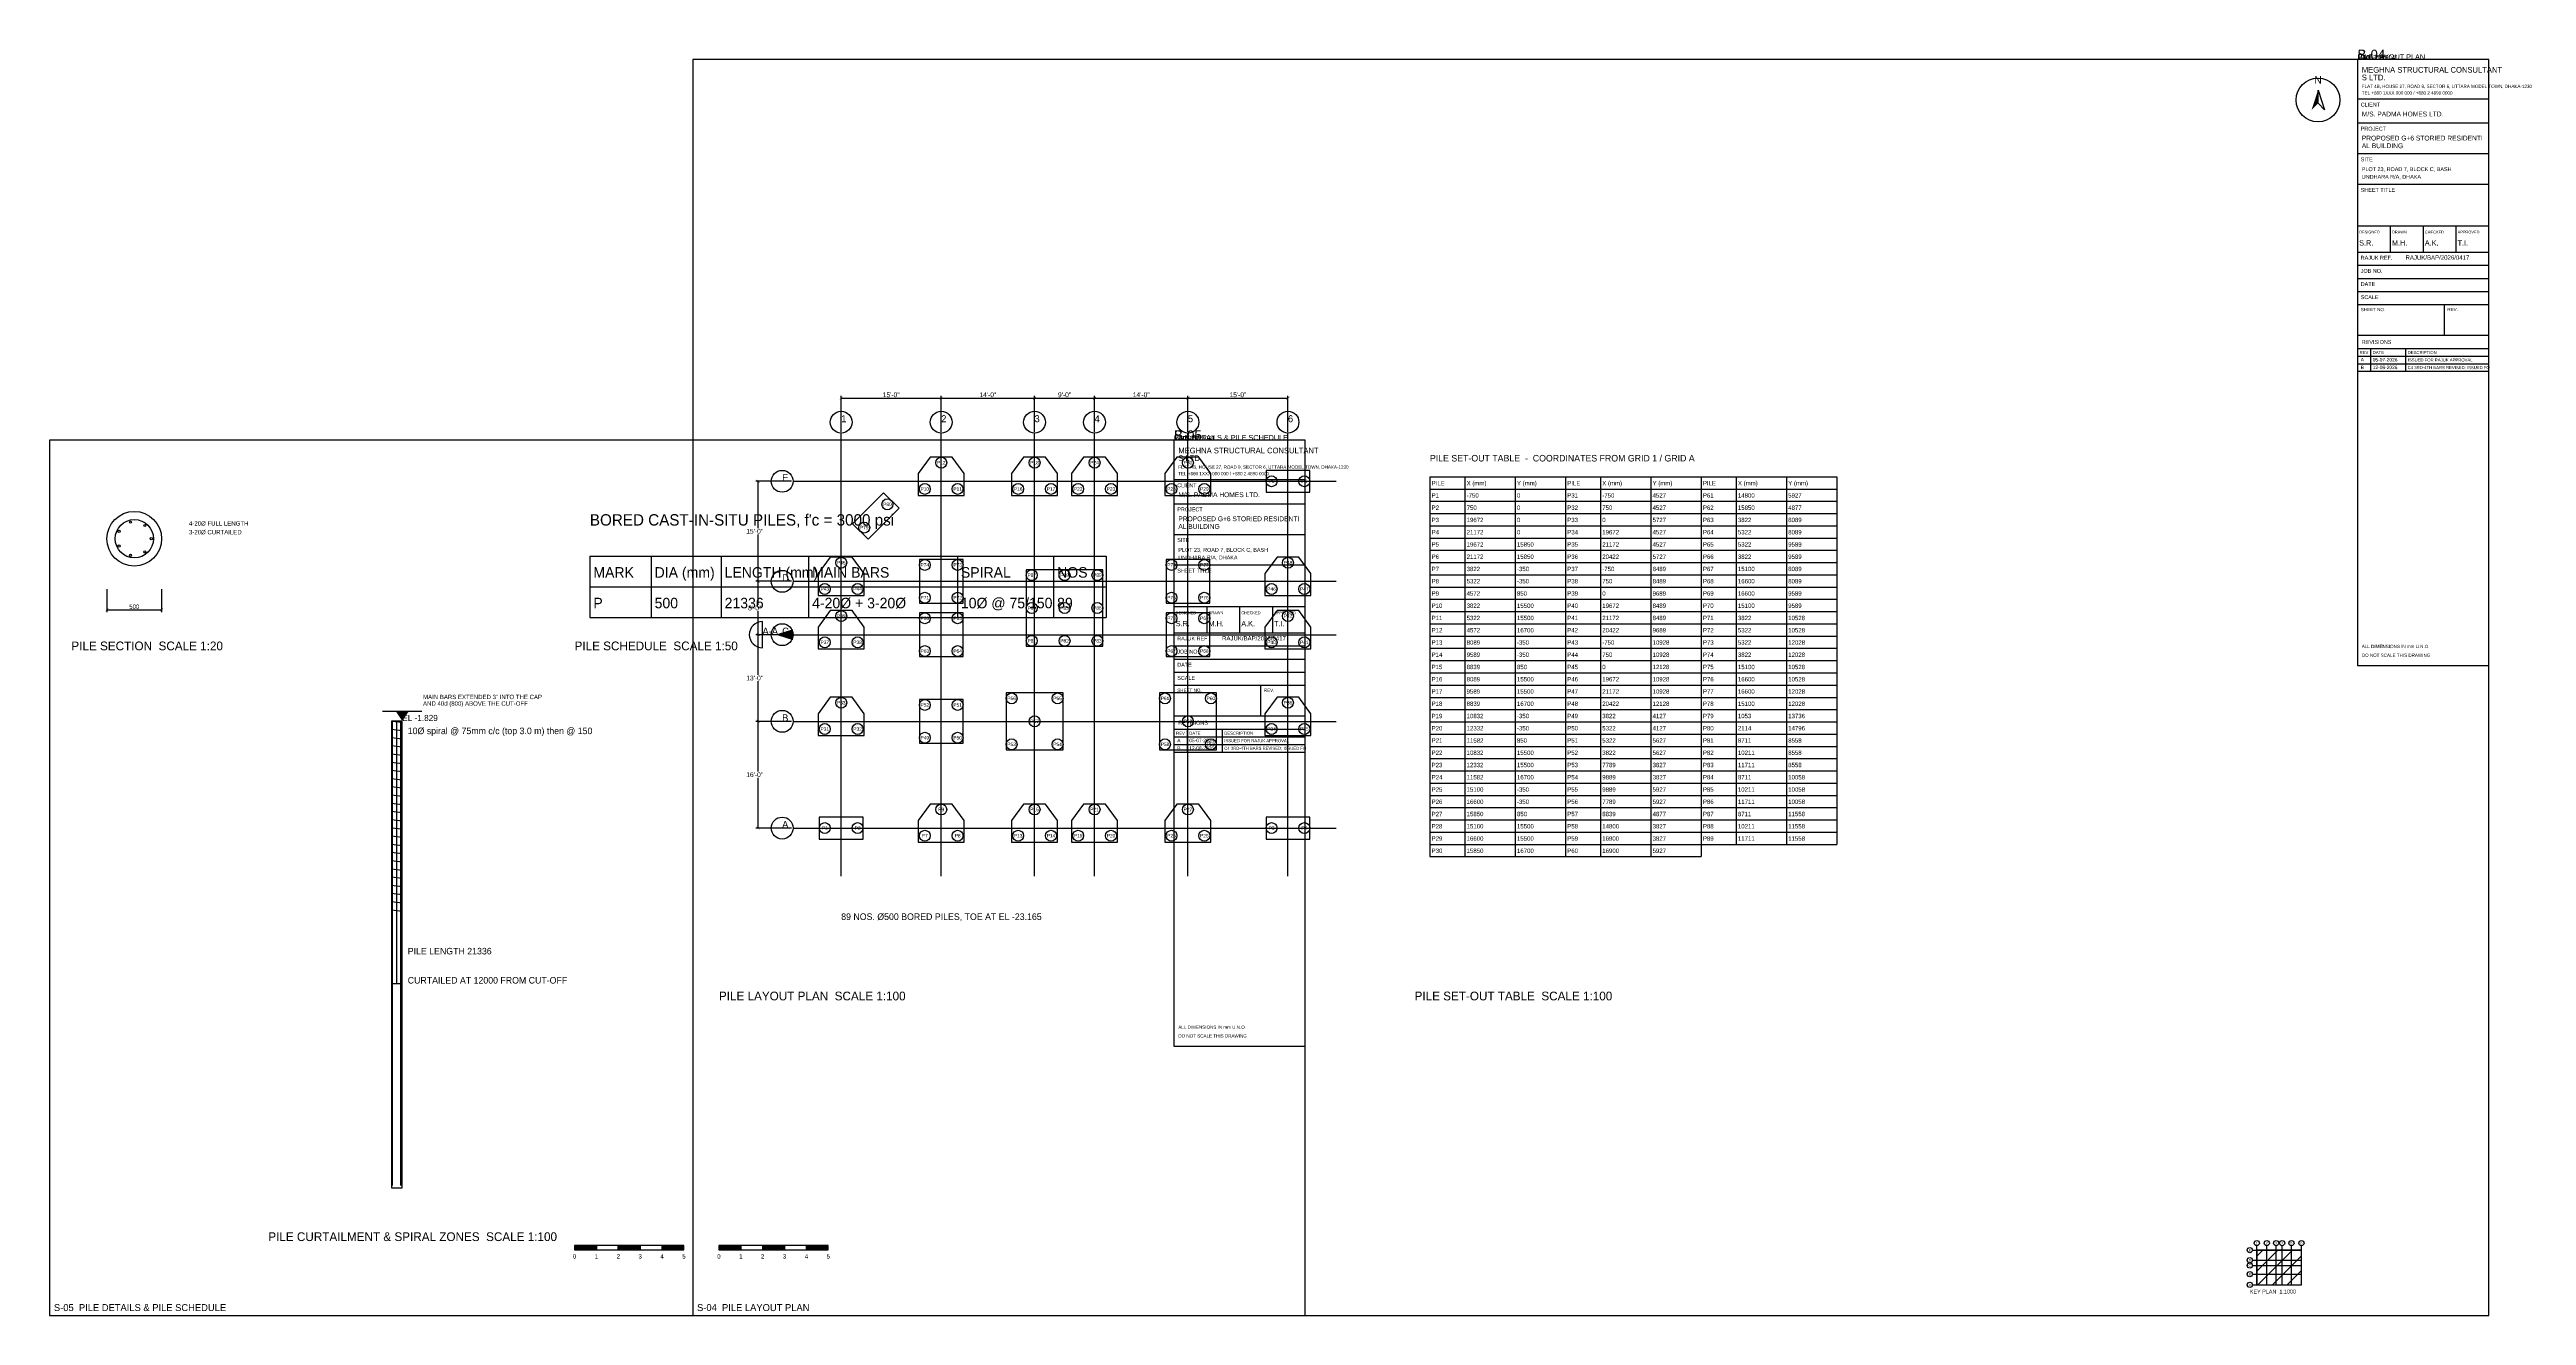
# Model space of a CAD drawing. Extents: x 1000 to 743527, y -207200 to 58857.
# Drawn here: x 348000 to 461227, y 1000 to 58857 of the extents above; entities that cross this region are included whole.
import ezdxf
from ezdxf.enums import TextEntityAlignment as Align

# ---------------------------------------------------------------- set-up
doc = ezdxf.new("R2010")
doc.units = 0
for name, color, linetype in [('Arrow', 7, 'Continuous'), ('Dimension', 6, 'Continuous'), ('Foundation', 3, 'Continuous'), ('Grid', 8, 'Continuous'), ('Grid Circle', 8, 'Continuous'), ('Grid text', 7, 'Continuous'), ('Hatch', 9, 'Continuous'), ('Inches Dimension', 6, 'Continuous'), ('Rod-1', 6, 'Continuous'), ('Rod-2', 2, 'Continuous'), ('Rod-Stirrup', 3, 'Continuous'), ('Sheet', 7, 'Continuous'), ('Text-1', 7, 'Continuous'), ('Text-2', 7, 'Continuous'), ('TITLE', 7, 'Continuous')]:
    doc.layers.add(name, color=color, linetype=linetype)
doc.styles.add('OpenSansCondensed-Light', font='OpenSansCondensed-Light.ttf')
doc.dimstyles.new('EZDXF', dxfattribs={"dimtxt": 0.25, "dimasz": 0.175, "dimexe": 0.375, "dimexo": 0.125, "dimgap": 0.1, "dimtad": 1, "dimlfac": 100, "dimzin": 12, "dimdsep": 46, "dimtxsty": 'OpenSansCondensed-Light', "dimblk": 'ARCHTICK', "dimcen": 2.5, "dimazin": 3, "dimtfac": 0.5, "dimtmove": 2, "dimatfit": 3})

# ---------------------------------------------------------------- blocks, each defined once
blk = doc.blocks.new('TITLE_BLOCK')
at = {"layer": 'TITLE'}
for p, q in [((0, -18), (60, -18)), ((0, -29), (60, -29)), ((0, -43), (60, -43)), ((0, -57), (60, -57)), ((0, -76), (60, -76)), ((0, -76), (0, -88)), ((15, -76), (15, -88)), ((30, -76), (30, -88)), ((45, -76), (45, -88)), ((0, -88), (60, -88)), ((0, -94), (60, -94)), ((0, -100), (60, -100)), ((0, -106), (60, -106)), ((0, -112), (60, -112)), ((39.6, -112), (39.6, -126)), ((0, -126), (60, -126)), ((0, -132), (60, -132)), ((0, -132), (60, -132)), ((0, -135.5), (60, -135.5)), ((6, -132), (6, -142.5)), ((22, -132), (22, -142.5)), ((0, -139), (60, -139)), ((0, -142.5), (60, -142.5))]:
    blk.add_line(p, q, dxfattribs=at)
blk.add_lwpolyline([(0, -277), (60, -277), (60, 0), (0, 0)], close=True, dxfattribs=at)
at = {"layer": 'Text-1'}
for tag, height in [('JOBNO', 2), ('SHEETTITLE', 2.4), ('SHEETTITLE2', 2.4), ('SCALE', 2), ('DATE', 2), ('SHEETNO', 4.5), ('REV', 4.5)]:
    blk.add_attdef(tag, (0, 0), '', height=height, dxfattribs=at)
at = {"layer": 'TITLE'}
for s, height, p in [('S LTD.', 2.6, (2, -9.5)), ('MEGHNA STRUCTURAL CONSULTANT', 2.6, (2, -6)), ('CLIENT', 1.8, (1.5, -21.5)), ('TEL +880 1XXX 000 000 / +880 2 4890 0000', 1.5, (2, -16)), ('FLAT 4B, HOUSE 27, ROAD 9, SECTOR 6, UTTARA MODEL TOWN, DHAKA-1230', 1.5, (2, -13)), ('PROJECT', 1.8, (1.5, -32.5)), ('M/S. PADMA HOMES LTD.', 2.2, (2, -26)), ('SITE', 1.8, (1.5, -46.5)), ('AL BUILDING', 2.2, (2, -40.5)), ('PROPOSED G+6 STORIED RESIDENTI', 2.2, (2, -37)), ('PLOT 23, ROAD 7, BLOCK C, BASH', 1.8, (2, -51)), ('UNDHARA R/A, DHAKA', 1.8, (2, -54.5)), ('SHEET TITLE', 1.8, (1.5, -60.5)), ('DESIGNED', 1.3, (0.8, -79.5)), ('DRAWN', 1.3, (15.8, -79.5)), ('CHECKED', 1.3, (30.8, -79.5)), ('APPROVED', 1.3, (45.8, -79.5)), ('S.R.', 2.4, (0.8, -85)), ('RAJUK REF.', 1.8, (1.5, -91.5)), ('M.H.', 2.4, (15.8, -85)), ('RAJUK/BAP/2026/0417', 2, (22, -91.5)), ('A.K.', 2.4, (30.8, -85)), ('T.I.', 2.4, (45.8, -85)), ('JOB NO.', 1.8, (1.5, -97.5)), ('DATE', 1.8, (1.5, -103.5)), ('SCALE', 1.8, (1.5, -109.5)), ('SHEET NO.', 1.5, (1.5, -115)), ('REV.', 1.5, (41.1, -115)), ('REV', 1.4, (1, -134.6)), ('REVISIONS', 1.8, (2, -130)), ('DATE', 1.4, (7, -134.6)), ('DESCRIPTION', 1.4, (23, -134.6)), ('ALL DIMENSIONS IN mm U.N.O.', 1.5, (2, -269)), ('DO NOT SCALE THIS DRAWING', 1.5, (2, -273))]:
    blk.add_text(s, height=height, dxfattribs=at).set_placement(p)
blk = doc.blocks.new('NORTH_ARROW')
at = {"layer": 'Arrow'}
blk.add_lwpolyline([(0, 0), (3, -9), (0, -6)], close=True, dxfattribs=at)
blk.add_circle((0, -4.5), 10, dxfattribs=at)
blk.add_solid([(0, 0), (-3, -9), (0, -6)], dxfattribs=at)
at = {"layer": 'Text-1'}
blk.add_text('N', height=3.5, dxfattribs=at).set_placement((0, 3), align=Align.CENTER)
blk = doc.blocks.new('KEY_PLAN')
at = {"layer": 'Grid'}
for p, q in [((-2, 15.8496), (20.4216, 15.8496)), ((0, 0), (0, 17.8496)), ((4.572, 0), (4.572, 17.8496)), ((8.8392, 0), (8.8392, 17.8496)), ((11.5824, 0), (11.5824, 17.8496)), ((15.8496, 0), (15.8496, 17.8496)), ((20.4216, 0), (20.4216, 17.8496)), ((-2, 11.2776), (20.4216, 11.2776)), ((-2, 8.8392), (20.4216, 8.8392)), ((-2, 4.8768), (20.4216, 4.8768)), ((-2, 0), (20.4216, 0))]:
    blk.add_line(p, q, dxfattribs=at)
at = {"layer": 'Grid Circle'}
for centre in [(-3.2, 15.8496), (-3.2, 11.2776), (0, 19.0496), (4.572, 19.0496), (8.8392, 19.0496), (11.5824, 19.0496), (15.8496, 19.0496), (20.4216, 19.0496), (-3.2, 8.8392), (-3.2, 4.8768), (-3.2, 0)]:
    blk.add_circle(centre, 1.2, dxfattribs=at)
at = {"layer": 'Sheet'}
blk.add_lwpolyline([(0, 0), (20.4216, 0), (20.4216, 15.8496), (0, 15.8496)], close=True, dxfattribs=at)
at = {"layer": 'Grid text'}
for s, p in [('D', (-3.2, 11.2776)), ('E', (-3.2, 15.8496)), ('1', (0, 19.0496)), ('2', (4.572, 19.0496)), ('3', (8.8392, 19.0496)), ('4', (11.5824, 19.0496)), ('5', (15.8496, 19.0496)), ('6', (20.4216, 19.0496)), ('A', (-3.2, 0)), ('C', (-3.2, 8.8392)), ('B', (-3.2, 4.8768))]:
    blk.add_text(s, height=1.1, dxfattribs=at).set_placement(p, align=Align.MIDDLE_CENTER)
at = {"layer": 'Sheet'}
blk.add_text('KEY PLAN  1:1000', height=1.8, dxfattribs=at).set_placement((-3.2, -4))
blk = doc.blocks.new('SCALE_BAR')
at = {"layer": 'Sheet'}
h = blk.add_hatch(color=7, dxfattribs=at)
h.dxf.hatch_style = 1
h.paths.add_polyline_path([(0, 0), (10, 0), (10, 2), (0, 2)])
h = blk.add_hatch(color=7, dxfattribs=at)
h.dxf.hatch_style = 1
h.paths.add_polyline_path([(20, 0), (30, 0), (30, 2), (20, 2)])
h = blk.add_hatch(color=7, dxfattribs=at)
h.dxf.hatch_style = 1
h.paths.add_polyline_path([(40, 0), (50, 0), (50, 2), (40, 2)])
for points in [[(0, 0), (10, 0), (10, 2), (0, 2)], [(10, 0), (20, 0), (20, 2), (10, 2)], [(20, 0), (30, 0), (30, 2), (20, 2)], [(30, 0), (40, 0), (40, 2), (30, 2)], [(40, 0), (50, 0), (50, 2), (40, 2)]]:
    blk.add_lwpolyline(points, close=True, dxfattribs=at)
for s, p in [('0', (0, -4)), ('1', (10, -4)), ('2', (20, -4)), ('3', (30, -4)), ('4', (40, -4)), ('5', (50, -4))]:
    blk.add_text(s, height=2, dxfattribs=at).set_placement(p, align=Align.CENTER)
at = {"layer": 'Text-1'}
blk.add_attdef('UNIT', (0, 0), '', height=2, dxfattribs=at)
blk = doc.blocks.new('GRID_BUBBLE')
at = {"layer": 'Grid Circle'}
blk.add_circle((0, 0), 500, dxfattribs=at)
at = {"layer": 'Text-1'}
blk.add_attdef('GRID', (0, 0), '', height=320, dxfattribs=at)
blk = doc.blocks.new('_ARCHTICK')
at = {"color": 0, "linetype": 'BYBLOCK', "const_width": 0.15}
blk.add_lwpolyline([(-0.5, -0.5), (0.5, 0.5)], dxfattribs=at)
blk = doc.blocks.new('SECTION_MARK')
at = {"layer": 'Arrow'}
blk.add_solid([(600, 0), (1400, 250), (1400, -250)], dxfattribs=at)
at = {"layer": 'Text-1'}
blk.add_line((0, -600), (0, 600), dxfattribs=at)
blk.add_arc((0, 0), 600, 90, 270, dxfattribs=at)
blk.add_attdef('SEC', (0, 0), '', height=320, dxfattribs=at)
blk = doc.blocks.new('LEVEL_MARK')
at = {"layer": 'Text-1'}
blk.add_line((-900, 450), (900, 450), dxfattribs=at)
blk.add_solid([(0, 0), (-300, 450), (300, 450)], dxfattribs=at)
blk.add_attdef('LEVEL', (0, 0), '', height=280, dxfattribs=at)

msp = doc.modelspace()

# ---------------------------------------------------------------- hatches: boundary and pattern name
at = {"layer": 'Hatch'}
h = msp.add_hatch(dxfattribs=at)
h.set_pattern_fill('ANSI31', scale=150)
h.paths.add_polyline_path([(448900, 2400), (450942.2, 2400), (450942.2, 3985), (448900, 3985)])

# ---------------------------------------------------------------- linework, layer by layer
for p, q in [((411100, 39330), (417300, 39330)), ((411100, 39330), (411100, 21970)), ((411100, 38770), (417300, 38770)), ((412700, 39330), (412700, 21970)), ((415000, 39330), (415000, 21970)), ((417300, 39330), (417300, 21970)), ((417300, 39330), (423500, 39330)), ((417300, 39330), (417300, 21970)), ((417300, 38770), (423500, 38770)), ((418900, 39330), (418900, 21970)), ((421200, 39330), (421200, 21970)), ((423500, 39330), (423500, 21970)), ((423500, 39330), (429700, 39330)), ((423500, 39330), (423500, 22530)), ((423500, 38770), (429700, 38770)), ((425100, 39330), (425100, 22530)), ((427400, 39330), (427400, 22530)), ((429700, 39330), (429700, 22530)), ((411100, 38210), (417300, 38210)), ((411100, 37650), (417300, 37650)), ((417300, 38210), (423500, 38210)), ((417300, 37650), (423500, 37650)), ((423500, 38210), (429700, 38210)), ((423500, 37650), (429700, 37650)), ((411100, 37090), (417300, 37090)), ((411100, 36530), (417300, 36530)), ((417300, 37090), (423500, 37090)), ((417300, 36530), (423500, 36530)), ((423500, 37090), (429700, 37090)), ((423500, 36530), (429700, 36530)), ((372700, 35700), (396300, 35700)), ((372700, 35700), (372700, 32900)), ((375500, 35700), (375500, 32900)), ((378700, 35700), (378700, 32900)), ((382700, 35700), (382700, 32900)), ((389500, 35700), (389500, 32900)), ((393900, 35700), (393900, 32900)), ((396300, 35700), (396300, 32900)), ((411100, 35970), (417300, 35970)), ((411100, 35410), (417300, 35410)), ((417300, 35970), (423500, 35970)), ((417300, 35410), (423500, 35410)), ((423500, 35970), (429700, 35970)), ((423500, 35410), (429700, 35410)), ((372700, 34300), (396300, 34300)), ((411100, 34850), (417300, 34850)), ((411100, 34290), (417300, 34290)), ((417300, 34850), (423500, 34850)), ((417300, 34290), (423500, 34290)), ((423500, 34850), (429700, 34850)), ((423500, 34290), (429700, 34290)), ((372700, 32900), (396300, 32900)), ((411100, 33730), (417300, 33730)), ((411100, 33170), (417300, 33170)), ((417300, 33730), (423500, 33730)), ((417300, 33170), (423500, 33170)), ((423500, 33730), (429700, 33730)), ((423500, 33170), (429700, 33170)), ((411100, 32610), (417300, 32610)), ((411100, 32050), (417300, 32050)), ((417300, 32610), (423500, 32610)), ((417300, 32050), (423500, 32050)), ((423500, 32610), (429700, 32610)), ((423500, 32050), (429700, 32050)), ((411100, 31490), (417300, 31490)), ((411100, 30930), (417300, 30930)), ((417300, 31490), (423500, 31490)), ((417300, 30930), (423500, 30930)), ((423500, 31490), (429700, 31490)), ((423500, 30930), (429700, 30930)), ((411100, 30370), (417300, 30370)), ((411100, 29810), (417300, 29810)), ((417300, 30370), (423500, 30370)), ((417300, 29810), (423500, 29810)), ((423500, 30370), (429700, 30370)), ((423500, 29810), (429700, 29810)), ((411100, 29250), (417300, 29250)), ((411100, 28690), (417300, 28690)), ((417300, 29250), (423500, 29250)), ((417300, 28690), (423500, 28690)), ((423500, 29250), (429700, 29250)), ((423500, 28690), (429700, 28690)), ((411100, 28130), (417300, 28130)), ((411100, 27570), (417300, 27570)), ((417300, 28130), (423500, 28130)), ((417300, 27570), (423500, 27570)), ((423500, 28130), (429700, 28130)), ((423500, 27570), (429700, 27570)), ((411100, 27010), (417300, 27010)), ((411100, 26450), (417300, 26450)), ((417300, 27010), (423500, 27010)), ((417300, 26450), (423500, 26450)), ((423500, 27010), (429700, 27010)), ((423500, 26450), (429700, 26450)), ((411100, 25890), (417300, 25890)), ((411100, 25330), (417300, 25330)), ((417300, 25890), (423500, 25890)), ((417300, 25330), (423500, 25330)), ((423500, 25890), (429700, 25890)), ((423500, 25330), (429700, 25330)), ((411100, 24770), (417300, 24770)), ((411100, 24210), (417300, 24210)), ((417300, 24770), (423500, 24770)), ((417300, 24210), (423500, 24210)), ((423500, 24770), (429700, 24770)), ((423500, 24210), (429700, 24210)), ((411100, 23650), (417300, 23650)), ((411100, 23090), (417300, 23090)), ((417300, 23650), (423500, 23650)), ((417300, 23090), (423500, 23090)), ((423500, 23650), (429700, 23650)), ((423500, 23090), (429700, 23090)), ((411100, 22530), (417300, 22530)), ((411100, 21970), (417300, 21970)), ((417300, 22530), (423500, 22530)), ((417300, 21970), (423500, 21970)), ((423500, 22530), (429700, 22530))]:
    msp.add_line(p, q)
at = {"layer": 'Foundation'}
for points in [[(387711.2, 38474.8), (389811.2, 38474.8), (389811.2, 39474.8), (389261.2, 40224.8), (388261.2, 40224.8), (387711.2, 39474.8)], [(391978.4, 38474.8), (394078.4, 38474.8), (394078.4, 39474.8), (393528.4, 40224.8), (392528.4, 40224.8), (391978.4, 39474.8)], [(394721.6, 38474.8), (396821.6, 38474.8), (396821.6, 39474.8), (396271.6, 40224.8), (395271.6, 40224.8), (394721.6, 39474.8)], [(398988.8, 38474.8), (401088.8, 38474.8), (401088.8, 39474.8), (400538.8, 40224.8), (399538.8, 40224.8), (398988.8, 39474.8)], [(385419.4, 36480.4), (386833.6, 37894.6), (386126.5, 38601.7), (384712.3, 37187.5)], [(403610.8, 38624.8), (405610.8, 38624.8), (405610.8, 39624.8), (403610.8, 39624.8)], [(383139.2, 33902.8), (385239.2, 33902.8), (385239.2, 34902.8), (384689.2, 35652.8), (383689.2, 35652.8), (383139.2, 34902.8)], [(387761.2, 33552.8), (389761.2, 33552.8), (389761.2, 35552.8), (387761.2, 35552.8)], [(399038.8, 33552.8), (401038.8, 33552.8), (401038.8, 35552.8), (399038.8, 35552.8)], [(403560.8, 33902.8), (405660.8, 33902.8), (405660.8, 34902.8), (405110.8, 35652.8), (404110.8, 35652.8), (403560.8, 34902.8)], [(392650, 31583.6), (396150, 31583.6), (396150, 35083.6), (392650, 35083.6)], [(383139.2, 31464.4), (385239.2, 31464.4), (385239.2, 32464.4), (384689.2, 33214.4), (383689.2, 33214.4), (383139.2, 32464.4)], [(387761.2, 31114.4), (389761.2, 31114.4), (389761.2, 33114.4), (387761.2, 33114.4)], [(399038.8, 31114.4), (401038.8, 31114.4), (401038.8, 33114.4), (399038.8, 33114.4)], [(403560.8, 31464.4), (405660.8, 31464.4), (405660.8, 32464.4), (405110.8, 33214.4), (404110.8, 33214.4), (403560.8, 32464.4)], [(391728.4, 26852), (394328.4, 26852), (394328.4, 29452), (391728.4, 29452)], [(398738.8, 26852), (401338.8, 26852), (401338.8, 29452), (398738.8, 29452)], [(383139.2, 27502), (385239.2, 27502), (385239.2, 28502), (384689.2, 29252), (383689.2, 29252), (383139.2, 28502)], [(387761.2, 27152), (389761.2, 27152), (389761.2, 29152), (387761.2, 29152)], [(403560.8, 27502), (405660.8, 27502), (405660.8, 28502), (405110.8, 29252), (404110.8, 29252), (403560.8, 28502)], [(363625, 6832), (364125, 6832), (364125, 28168), (363625, 28168)], [(387711.2, 22625.2), (389811.2, 22625.2), (389811.2, 23625.2), (389261.2, 24375.2), (388261.2, 24375.2), (387711.2, 23625.2)], [(391978.4, 22625.2), (394078.4, 22625.2), (394078.4, 23625.2), (393528.4, 24375.2), (392528.4, 24375.2), (391978.4, 23625.2)], [(394721.6, 22625.2), (396821.6, 22625.2), (396821.6, 23625.2), (396271.6, 24375.2), (395271.6, 24375.2), (394721.6, 23625.2)], [(398988.8, 22625.2), (401088.8, 22625.2), (401088.8, 23625.2), (400538.8, 24375.2), (399538.8, 24375.2), (398988.8, 23625.2)], [(383189.2, 22775.2), (385189.2, 22775.2), (385189.2, 23775.2), (383189.2, 23775.2)], [(403610.8, 22775.2), (405610.8, 22775.2), (405610.8, 23775.2), (403610.8, 23775.2)]]:
    msp.add_lwpolyline(points, close=True, dxfattribs=at)
for centre, radius in [((388761.2, 39974.8), 250), ((393028.4, 39974.8), 250), ((395771.6, 39974.8), 250), ((400038.8, 39974.8), 250), ((388011.2, 38774.8), 250), ((389511.2, 38774.8), 250), ((392278.4, 38774.8), 250), ((393778.4, 38774.8), 250), ((395021.6, 38774.8), 250), ((396521.6, 38774.8), 250), ((399288.8, 38774.8), 250), ((400788.8, 38774.8), 250), ((403860.8, 39124.8), 250), ((405360.8, 39124.8), 250), ((351875, 36500), 1250), ((386303.3, 38071.4), 250), ((385242.6, 37010.7), 250), ((384189.2, 35402.8), 250), ((388011.2, 35302.8), 250), ((389511.2, 35302.8), 250), ((399288.8, 35302.8), 250), ((400788.8, 35302.8), 250), ((404610.8, 35402.8), 250), ((383439.2, 34202.8), 250), ((384939.2, 34202.8), 250), ((388011.2, 33802.8), 250), ((389511.2, 33802.8), 250), ((392900, 34833.6), 250), ((394400, 34833.6), 250), ((395900, 34833.6), 250), ((399288.8, 33802.8), 250), ((400788.8, 33802.8), 250), ((403860.8, 34202.8), 250), ((405360.8, 34202.8), 250), ((384189.2, 32964.4), 250), ((388011.2, 32864.4), 250), ((389511.2, 32864.4), 250), ((392900, 33333.6), 250), ((394400, 33333.6), 250), ((395900, 33333.6), 250), ((399288.8, 32864.4), 250), ((400788.8, 32864.4), 250), ((404610.8, 32964.4), 250), ((383439.2, 31764.4), 250), ((384939.2, 31764.4), 250), ((392900, 31833.6), 250), ((394400, 31833.6), 250), ((395900, 31833.6), 250), ((403860.8, 31764.4), 250), ((405360.8, 31764.4), 250), ((388011.2, 31364.4), 250), ((389511.2, 31364.4), 250), ((399288.8, 31364.4), 250), ((400788.8, 31364.4), 250), ((391978.4, 29202), 250), ((394078.4, 29202), 250), ((398988.8, 29202), 250), ((401088.8, 29202), 250), ((384189.2, 29002), 250), ((388011.2, 28902), 250), ((389511.2, 28902), 250), ((393028.4, 28152), 250), ((400038.8, 28152), 250), ((404610.8, 29002), 250), ((383439.2, 27802), 250), ((384939.2, 27802), 250), ((388011.2, 27402), 250), ((389511.2, 27402), 250), ((391978.4, 27102), 250), ((394078.4, 27102), 250), ((398988.8, 27102), 250), ((401088.8, 27102), 250), ((403860.8, 27802), 250), ((405360.8, 27802), 250), ((388761.2, 24125.2), 250), ((393028.4, 24125.2), 250), ((395771.6, 24125.2), 250), ((400038.8, 24125.2), 250), ((383439.2, 23275.2), 250), ((384939.2, 23275.2), 250), ((388011.2, 22925.2), 250), ((389511.2, 22925.2), 250), ((392278.4, 22925.2), 250), ((393778.4, 22925.2), 250), ((395021.6, 22925.2), 250), ((396521.6, 22925.2), 250), ((399288.8, 22925.2), 250), ((400788.8, 22925.2), 250), ((403860.8, 23275.2), 250), ((405360.8, 23275.2), 250)]:
    msp.add_circle(centre, radius, dxfattribs=at)
at = {"layer": 'Grid'}
for p, q in [((384189.2, 21075.2), (384189.2, 41324.8)), ((388761.2, 21075.2), (388761.2, 41324.8)), ((393028.4, 21075.2), (393028.4, 41324.8)), ((395771.6, 21075.2), (395771.6, 41324.8)), ((400038.8, 21075.2), (400038.8, 41324.8)), ((404610.8, 21075.2), (404610.8, 41324.8)), ((381989.2, 39124.8), (406810.8, 39124.8)), ((381989.2, 34552.8), (406810.8, 34552.8)), ((381989.2, 32114.4), (406810.8, 32114.4)), ((381989.2, 28152), (406810.8, 28152)), ((381989.2, 23275.2), (406810.8, 23275.2))]:
    msp.add_line(p, q, dxfattribs=at)
at = {"layer": 'Rod-1'}
for p, q in [((363685, 6932), (363685, 28168)), ((364065, 6932), (364065, 28168))]:
    msp.add_line(p, q, dxfattribs=at)
for centre in [(351176.7, 36836.3), (351702.5, 37255.6), (352358.2, 37105.9), (352650, 36500), (351176.7, 36163.7), (351702.5, 35744.4), (352358.2, 35894.1)]:
    msp.add_circle(centre, 50, dxfattribs=at)
at = {"layer": 'Rod-2'}
for p, q in [((363875, 16168), (363875, 28168)), ((363625, 16168), (364125, 16168))]:
    msp.add_line(p, q, dxfattribs=at)
at = {"layer": 'Rod-Stirrup'}
for p, q in [((363625, 28168), (364125, 28108)), ((363625, 27793), (364125, 27733)), ((363625, 27418), (364125, 27358)), ((363625, 27043), (364125, 26983)), ((363625, 26668), (364125, 26608)), ((363625, 26293), (364125, 26233)), ((363625, 25918), (364125, 25858)), ((363625, 25543), (364125, 25483)), ((363625, 25168), (364125, 25108)), ((363625, 24793), (364125, 24733)), ((363625, 24418), (364125, 24358)), ((363625, 24043), (364125, 23983)), ((363625, 23668), (364125, 23608)), ((363625, 23293), (364125, 23233)), ((363625, 22918), (364125, 22858)), ((363625, 22543), (364125, 22483)), ((363625, 22168), (364125, 22108)), ((363625, 21793), (364125, 21733)), ((363625, 21418), (364125, 21358)), ((363625, 21043), (364125, 20983)), ((363625, 20668), (364125, 20608)), ((363625, 20293), (364125, 20233)), ((363625, 19918), (364125, 19858)), ((363625, 19543), (364125, 19483))]:
    msp.add_line(p, q, dxfattribs=at)
msp.add_circle((351875, 36500), 875, dxfattribs=at)
at = {"layer": 'Sheet'}
for points in [[(377400, 1000), (459500, 1000), (459500, 58400), (377400, 58400)], [(348000, 1000), (405400, 1000), (405400, 41000), (348000, 41000)]]:
    msp.add_lwpolyline(points, close=True, dxfattribs=at)

# ---------------------------------------------------------------- block references
at = {"layer": 'Arrow', "xscale": 100, "yscale": 100}
msp.add_blockref('NORTH_ARROW', (451700, 57000), dxfattribs=at)
at = {"layer": 'Grid Circle'}
for p, values in [((384189.2, 41824.8), {'GRID': '1'}), ((388761.2, 41824.8), {'GRID': '2'}), ((393028.4, 41824.8), {'GRID': '3'}), ((395771.6, 41824.8), {'GRID': '4'}), ((400038.8, 41824.8), {'GRID': '5'}), ((404610.8, 41824.8), {'GRID': '6'}), ((381489.2, 39124.8), {'GRID': 'E'}), ((381489.2, 34552.8), {'GRID': 'D'}), ((381489.2, 32114.4), {'GRID': 'C'}), ((381489.2, 28152), {'GRID': 'B'}), ((381489.2, 23275.2), {'GRID': 'A'})]:
    msp.add_blockref('GRID_BUBBLE', p, dxfattribs=at).add_auto_attribs(values)
at = {"layer": 'Sheet', "xscale": 100, "yscale": 100}
for p in [(372000, 4000), (378600, 4000)]:
    msp.add_blockref('SCALE_BAR', p, dxfattribs=at).add_auto_attribs({'UNIT': 'm'})
msp.add_blockref('KEY_PLAN', (448900, 2400), dxfattribs=at)
at = {"layer": 'Text-1'}
for name, p, values in [('SECTION_MARK', (380589.2, 32114.4), {'SEC': 'A-A'}), ('LEVEL_MARK', (364125, 28168), {'LEVEL': 'EL -1.829'})]:
    msp.add_blockref(name, p, dxfattribs=at).add_auto_attribs(values)
at = {"layer": 'TITLE', "xscale": 100, "yscale": 100}
for p, values in [((453500, 58400), {'SHEETTITLE': 'PILE LAYOUT PLAN', 'JOBNO': 'MSC-2026-041', 'DATE': '12-08-2026', 'SCALE': '1:100', 'SHEETNO': 'S-04', 'REV': 'B'}), ((399400, 41000), {'SHEETTITLE': 'PILE DETAILS & PILE SCHEDULE', 'JOBNO': 'MSC-2026-041', 'DATE': '12-08-2026', 'SCALE': '1:20, 1:50', 'SHEETNO': 'S-05', 'REV': 'B'})]:
    msp.add_blockref('TITLE_BLOCK', p, dxfattribs=at).add_auto_attribs(values)

# ---------------------------------------------------------------- texts
at = {"layer": 'Sheet'}
for s, height, p in [('PILE SET-OUT TABLE  -  COORDINATES FROM GRID 1 / GRID A', 300, (411100, 40030)), ("BORED CAST-IN-SITU PILES, f'c = 3000 psi", 520, (372700, 37100)), ('PILE SECTION  SCALE 1:20', 400, (349000, 31400)), ('PILE SCHEDULE  SCALE 1:50', 400, (372000, 31400)), ('PILE LAYOUT PLAN  SCALE 1:100', 400, (378600, 15400)), ('PILE SET-OUT TABLE  SCALE 1:100', 400, (410400, 15400)), ('PILE CURTAILMENT & SPIRAL ZONES  SCALE 1:100', 400, (358000, 4400)), ('S-05  PILE DETAILS & PILE SCHEDULE', 320, (348200, 1200)), ('S-04  PILE LAYOUT PLAN', 320, (377600, 1200))]:
    msp.add_text(s, height=height, dxfattribs=at).set_placement(p)
at = {"layer": 'Text-1'}
for s, height, p in [('PILE', 200, (411180, 38938)), ('P1', 200, (411180, 38378)), ('X (mm)', 200, (412780, 38938)), ('-750', 200, (412780, 38378)), ('Y (mm)', 200, (415080, 38938)), ('0', 200, (415080, 38378)), ('PILE', 200, (417380, 38938)), ('P31', 200, (417380, 38378)), ('X (mm)', 200, (418980, 38938)), ('-750', 200, (418980, 38378)), ('Y (mm)', 200, (421280, 38938)), ('4527', 200, (421280, 38378)), ('PILE', 200, (423580, 38938)), ('P61', 200, (423580, 38378)), ('X (mm)', 200, (425180, 38938)), ('14800', 200, (425180, 38378)), ('Y (mm)', 200, (427480, 38938)), ('5927', 200, (427480, 38378)), ('P2', 200, (411180, 37818)), ('P3', 200, (411180, 37258)), ('750', 200, (412780, 37818)), ('19672', 200, (412780, 37258)), ('0', 200, (415080, 37818)), ('0', 200, (415080, 37258)), ('P32', 200, (417380, 37818)), ('P33', 200, (417380, 37258)), ('0', 200, (418980, 37258)), ('750', 200, (418980, 37818)), ('4527', 200, (421280, 37818)), ('5727', 200, (421280, 37258)), ('P62', 200, (423580, 37818)), ('P63', 200, (423580, 37258)), ('3822', 200, (425180, 37258)), ('15850', 200, (425180, 37818)), ('4877', 200, (427480, 37818)), ('8089', 200, (427480, 37258)), ('P4', 200, (411180, 36698)), ('P5', 200, (411180, 36138)), ('21172', 200, (412780, 36698)), ('19672', 200, (412780, 36138)), ('0', 200, (415080, 36698)), ('15850', 200, (415080, 36138)), ('P34', 200, (417380, 36698)), ('P35', 200, (417380, 36138)), ('21172', 200, (418980, 36138)), ('19672', 200, (418980, 36698)), ('4527', 200, (421280, 36698)), ('4527', 200, (421280, 36138)), ('P64', 200, (423580, 36698)), ('P65', 200, (423580, 36138)), ('5322', 200, (425180, 36698)), ('5322', 200, (425180, 36138)), ('8089', 200, (427480, 36698)), ('9589', 200, (427480, 36138)), ('MARK', 480, (372860, 34720)), ('DIA (mm)', 480, (375660, 34720)), ('LENGTH (mm)', 480, (378860, 34720)), ('MAIN BARS', 480, (382860, 34720)), ('SPIRAL', 480, (389660, 34720)), ('NOS', 480, (394060, 34720)), ('P6', 200, (411180, 35578)), ('P7', 200, (411180, 35018)), ('3822', 200, (412780, 35018)), ('21172', 200, (412780, 35578)), ('-350', 200, (415080, 35018)), ('15850', 200, (415080, 35578)), ('P36', 200, (417380, 35578)), ('P37', 200, (417380, 35018)), ('-750', 200, (418980, 35018)), ('20422', 200, (418980, 35578)), ('5727', 200, (421280, 35578)), ('8489', 200, (421280, 35018)), ('P66', 200, (423580, 35578)), ('P67', 200, (423580, 35018)), ('3822', 200, (425180, 35578)), ('15100', 200, (425180, 35018)), ('8089', 200, (427480, 35018)), ('9589', 200, (427480, 35578)), ('P8', 200, (411180, 34458)), ('P9', 200, (411180, 33898)), ('4572', 200, (412780, 33898)), ('5322', 200, (412780, 34458)), ('850', 200, (415080, 33898)), ('-350', 200, (415080, 34458)), ('P38', 200, (417380, 34458)), ('P39', 200, (417380, 33898)), ('0', 200, (418980, 33898)), ('750', 200, (418980, 34458)), ('8489', 200, (421280, 34458)), ('9689', 200, (421280, 33898)), ('P68', 200, (423580, 34458)), ('P69', 200, (423580, 33898)), ('16600', 200, (425180, 34458)), ('16600', 200, (425180, 33898)), ('8089', 200, (427480, 34458)), ('9589', 200, (427480, 33898)), ('P', 480, (372860, 33320)), ('500', 480, (375660, 33320)), ('21336', 480, (378860, 33320)), ('4-20%%C + 3-20%%C', 480, (382860, 33320)), ('10%%C @ 75/150', 480, (389660, 33320)), ('89', 480, (394060, 33320)), ('P10', 200, (411180, 33338)), ('P11', 200, (411180, 32778)), ('3822', 200, (412780, 33338)), ('5322', 200, (412780, 32778)), ('15500', 200, (415080, 33338)), ('15500', 200, (415080, 32778)), ('P40', 200, (417380, 33338)), ('P41', 200, (417380, 32778)), ('21172', 200, (418980, 32778)), ('19672', 200, (418980, 33338)), ('8489', 200, (421280, 33338)), ('8489', 200, (421280, 32778)), ('P70', 200, (423580, 33338)), ('P71', 200, (423580, 32778)), ('3822', 200, (425180, 32778)), ('15100', 200, (425180, 33338)), ('9589', 200, (427480, 33338)), ('10528', 200, (427480, 32778)), ('P12', 200, (411180, 32218)), ('P13', 200, (411180, 31658)), ('4572', 200, (412780, 32218)), ('8089', 200, (412780, 31658)), ('-350', 200, (415080, 31658)), ('16700', 200, (415080, 32218)), ('P42', 200, (417380, 32218)), ('P43', 200, (417380, 31658)), ('-750', 200, (418980, 31658)), ('20422', 200, (418980, 32218)), ('9689', 200, (421280, 32218)), ('10928', 200, (421280, 31658)), ('P72', 200, (423580, 32218)), ('P73', 200, (423580, 31658)), ('5322', 200, (425180, 32218)), ('5322', 200, (425180, 31658)), ('10528', 200, (427480, 32218)), ('12028', 200, (427480, 31658)), ('P14', 200, (411180, 31098)), ('P15', 200, (411180, 30538)), ('8839', 200, (412780, 30538)), ('9589', 200, (412780, 31098)), ('850', 200, (415080, 30538)), ('-350', 200, (415080, 31098)), ('P44', 200, (417380, 31098)), ('P45', 200, (417380, 30538)), ('0', 200, (418980, 30538)), ('750', 200, (418980, 31098)), ('10928', 200, (421280, 31098)), ('12128', 200, (421280, 30538)), ('P74', 200, (423580, 31098)), ('P75', 200, (423580, 30538)), ('3822', 200, (425180, 31098)), ('15100', 200, (425180, 30538)), ('12028', 200, (427480, 31098)), ('10528', 200, (427480, 30538)), ('P16', 200, (411180, 29978)), ('P17', 200, (411180, 29418)), ('8089', 200, (412780, 29978)), ('9589', 200, (412780, 29418)), ('15500', 200, (415080, 29978)), ('15500', 200, (415080, 29418)), ('P46', 200, (417380, 29978)), ('P47', 200, (417380, 29418)), ('21172', 200, (418980, 29418)), ('19672', 200, (418980, 29978)), ('10928', 200, (421280, 29978)), ('10928', 200, (421280, 29418)), ('P76', 200, (423580, 29978)), ('P77', 200, (423580, 29418)), ('16600', 200, (425180, 29978)), ('16600', 200, (425180, 29418)), ('10528', 200, (427480, 29978)), ('12028', 200, (427480, 29418)), ('P18', 200, (411180, 28858)), ('P19', 200, (411180, 28298)), ('8839', 200, (412780, 28858)), ('10832', 200, (412780, 28298)), ('-350', 200, (415080, 28298)), ('16700', 200, (415080, 28858)), ('P48', 200, (417380, 28858)), ('P49', 200, (417380, 28298)), ('3822', 200, (418980, 28298)), ('20422', 200, (418980, 28858)), ('4127', 200, (421280, 28298)), ('12128', 200, (421280, 28858)), ('P78', 200, (423580, 28858)), ('P79', 200, (423580, 28298)), ('15100', 200, (425180, 28858)), ('1053', 200, (425180, 28298)), ('12028', 200, (427480, 28858)), ('13736', 200, (427480, 28298)), ('P20', 200, (411180, 27738)), ('P21', 200, (411180, 27178)), ('12332', 200, (412780, 27738)), ('11582', 200, (412780, 27178)), ('850', 200, (415080, 27178)), ('-350', 200, (415080, 27738)), ('P50', 200, (417380, 27738)), ('P51', 200, (417380, 27178)), ('5322', 200, (418980, 27738)), ('5322', 200, (418980, 27178)), ('4127', 200, (421280, 27738)), ('5627', 200, (421280, 27178)), ('P80', 200, (423580, 27738)), ('P81', 200, (423580, 27178)), ('8711', 200, (425180, 27178)), ('2114', 200, (425180, 27738)), ('8558', 200, (427480, 27178)), ('14796', 200, (427480, 27738)), ('P22', 200, (411180, 26618)), ('P23', 200, (411180, 26058)), ('10832', 200, (412780, 26618)), ('12332', 200, (412780, 26058)), ('15500', 200, (415080, 26618)), ('15500', 200, (415080, 26058)), ('P52', 200, (417380, 26618)), ('P53', 200, (417380, 26058)), ('3822', 200, (418980, 26618)), ('7789', 200, (418980, 26058)), ('3827', 200, (421280, 26058)), ('5627', 200, (421280, 26618)), ('P82', 200, (423580, 26618)), ('P83', 200, (423580, 26058)), ('10211', 200, (425180, 26618)), ('11711', 200, (425180, 26058)), ('8558', 200, (427480, 26618)), ('8558', 200, (427480, 26058)), ('P24', 200, (411180, 25498)), ('P25', 200, (411180, 24938)), ('11582', 200, (412780, 25498)), ('15100', 200, (412780, 24938)), ('-350', 200, (415080, 24938)), ('16700', 200, (415080, 25498)), ('P54', 200, (417380, 25498)), ('P55', 200, (417380, 24938)), ('9889', 200, (418980, 25498)), ('9889', 200, (418980, 24938)), ('3827', 200, (421280, 25498)), ('5927', 200, (421280, 24938)), ('P84', 200, (423580, 25498)), ('P85', 200, (423580, 24938)), ('8711', 200, (425180, 25498)), ('10211', 200, (425180, 24938)), ('10058', 200, (427480, 25498)), ('10058', 200, (427480, 24938)), ('P26', 200, (411180, 24378)), ('P27', 200, (411180, 23818)), ('16600', 200, (412780, 24378)), ('15850', 200, (412780, 23818)), ('850', 200, (415080, 23818)), ('-350', 200, (415080, 24378)), ('P56', 200, (417380, 24378)), ('P57', 200, (417380, 23818)), ('8839', 200, (418980, 23818)), ('7789', 200, (418980, 24378)), ('4877', 200, (421280, 23818)), ('5927', 200, (421280, 24378)), ('P86', 200, (423580, 24378)), ('P87', 200, (423580, 23818)), ('8711', 200, (425180, 23818)), ('11711', 200, (425180, 24378)), ('10058', 200, (427480, 24378)), ('11558', 200, (427480, 23818)), ('P28', 200, (411180, 23258)), ('P29', 200, (411180, 22698)), ('15100', 200, (412780, 23258)), ('16600', 200, (412780, 22698)), ('15500', 200, (415080, 23258)), ('15500', 200, (415080, 22698)), ('P58', 200, (417380, 23258)), ('P59', 200, (417380, 22698)), ('14800', 200, (418980, 23258)), ('16900', 200, (418980, 22698)), ('3827', 200, (421280, 23258)), ('3827', 200, (421280, 22698)), ('P88', 200, (423580, 23258)), ('P89', 200, (423580, 22698)), ('10211', 200, (425180, 23258)), ('11711', 200, (425180, 22698)), ('11558', 200, (427480, 23258)), ('11558', 200, (427480, 22698)), ('P30', 200, (411180, 22138)), ('15850', 200, (412780, 22138)), ('16700', 200, (415080, 22138)), ('P60', 200, (417380, 22138)), ('16900', 200, (418980, 22138)), ('5927', 200, (421280, 22138)), ('89 NOS. %%C500 BORED PILES, TOE AT EL -23.165', 300, (384189.2, 19075.2))]:
    msp.add_text(s, height=height, dxfattribs=at).set_placement(p)
at = {"layer": 'Text-2'}
for s, p in [('P12', (388761.2, 39974.8)), ('P18', (393028.4, 39974.8)), ('P24', (395771.6, 39974.8)), ('P30', (400038.8, 39974.8)), ('P10', (388011.2, 38774.8)), ('P11', (389511.2, 38774.8)), ('P16', (392278.4, 38774.8)), ('P17', (393778.4, 38774.8)), ('P22', (395021.6, 38774.8)), ('P23', (396521.6, 38774.8)), ('P28', (399288.8, 38774.8)), ('P29', (400788.8, 38774.8)), ('P5', (403860.8, 39124.8)), ('P6', (405360.8, 39124.8)), ('P80', (386303.3, 38071.4)), ('P79', (385242.6, 37010.7)), ('P45', (384189.2, 35402.8)), ('P74', (388011.2, 35302.8)), ('P73', (389511.2, 35302.8)), ('P78', (399288.8, 35302.8)), ('P77', (400788.8, 35302.8)), ('P48', (404610.8, 35402.8)), ('P43', (383439.2, 34202.8)), ('P44', (384939.2, 34202.8)), ('P87', (392900, 34833.6)), ('P88', (394400, 34833.6)), ('P89', (395900, 34833.6)), ('P46', (403860.8, 34202.8)), ('P47', (405360.8, 34202.8)), ('P39', (384189.2, 32964.4)), ('P71', (388011.2, 33802.8)), ('P66', (388011.2, 32864.4)), ('P72', (389511.2, 33802.8)), ('P65', (389511.2, 32864.4)), ('P84', (392900, 33333.6)), ('P85', (394400, 33333.6)), ('P86', (395900, 33333.6)), ('P75', (399288.8, 33802.8)), ('P70', (399288.8, 32864.4)), ('P76', (400788.8, 33802.8)), ('P69', (400788.8, 32864.4)), ('P42', (404610.8, 32964.4)), ('P37', (383439.2, 31764.4)), ('P38', (384939.2, 31764.4)), ('P81', (392900, 31833.6)), ('P82', (394400, 31833.6)), ('P83', (395900, 31833.6)), ('P40', (403860.8, 31764.4)), ('P41', (405360.8, 31764.4)), ('P63', (388011.2, 31364.4)), ('P64', (389511.2, 31364.4)), ('P67', (399288.8, 31364.4)), ('P68', (400788.8, 31364.4)), ('P33', (384189.2, 29002)), ('P52', (388011.2, 28902)), ('P51', (389511.2, 28902)), ('P56', (391978.4, 29202)), ('P55', (394078.4, 29202)), ('P61', (398988.8, 29202)), ('P60', (401088.8, 29202)), ('P36', (404610.8, 29002)), ('P31', (383439.2, 27802)), ('P32', (384939.2, 27802)), ('P49', (388011.2, 27402)), ('P50', (389511.2, 27402)), ('P53', (391978.4, 27102)), ('P57', (393028.4, 28152)), ('P54', (394078.4, 27102)), ('P58', (398988.8, 27102)), ('P62', (400038.8, 28152)), ('P59', (401088.8, 27102)), ('P34', (403860.8, 27802)), ('P35', (405360.8, 27802)), ('P9', (388761.2, 24125.2)), ('P15', (393028.4, 24125.2)), ('P21', (395771.6, 24125.2)), ('P27', (400038.8, 24125.2)), ('P1', (383439.2, 23275.2)), ('P2', (384939.2, 23275.2)), ('P7', (388011.2, 22925.2)), ('P8', (389511.2, 22925.2)), ('P13', (392278.4, 22925.2)), ('P14', (393778.4, 22925.2)), ('P19', (395021.6, 22925.2)), ('P20', (396521.6, 22925.2)), ('P25', (399288.8, 22925.2)), ('P26', (400788.8, 22925.2)), ('P3', (403860.8, 23275.2)), ('P4', (405360.8, 23275.2))]:
    msp.add_text(s, height=160, dxfattribs=at).set_placement(p, align=Align.MIDDLE_CENTER)
for s, height, p in [('4-20%%C FULL LENGTH', 200, (354375, 37100)), ('3-20%%C CURTAILED', 200, (354375, 36700)), ('AND 40d (800) ABOVE THE CUT-OFF', 200, (365075, 28868)), ('MAIN BARS EXTENDED 3" INTO THE CAP', 200, (365075, 29168)), ('10%%C spiral @ 75mm c/c (top 3.0 m) then @ 150', 300, (364375, 27568)), ('PILE LENGTH 21336', 300, (364375, 17500)), ('CURTAILED AT 12000 FROM CUT-OFF', 300, (364375, 16168))]:
    msp.add_text(s, height=height, dxfattribs=at).set_placement(p)
at = {"layer": 'TITLE'}
for s, height, p in [('A', 160, (453650, 44600)), ('B', 160, (453650, 44250)), ('05-07-2026', 160, (454200, 44600)), ('12-08-2026', 160, (454200, 44250)), ('C4 3RD-4TH BARS REVISED; ISSUED FO', 140, (455800, 44250)), ('ISSUED FOR RAJUK APPROVAL', 140, (455800, 44600)), ('A', 160, (399550, 27200)), ('05-07-2026', 160, (400100, 27200)), ('ISSUED FOR RAJUK APPROVAL', 140, (401700, 27200)), ('B', 160, (399550, 26850)), ('12-08-2026', 160, (400100, 26850)), ('C4 3RD-4TH BARS REVISED; ISSUED FO', 140, (401700, 26850))]:
    msp.add_text(s, height=height, dxfattribs=at).set_placement(p)

# ---------------------------------------------------------------- dimensions: what is measured, and where the dimension line sits
at = {"layer": 'Dimension'}
msp.add_linear_dim(base=(350625, 33250), p1=(350625, 34250), p2=(353125, 34250), text='500', dimstyle='EZDXF', override={"dimtxt": 200, "dimasz": 120, "dimexe": 100, "dimexo": 60, "dimgap": 40, "dimtad": 1, "dimtih": 1, "dimtoh": 1, "dimdec": 0, "dimlfac": 0.2}, dxfattribs=at).render()
at = {"layer": 'Inches Dimension'}
for base, p1, p2, text in [((384189.2, 42924.8), (384189.2, 41324.8), (388761.2, 41324.8), '15\'-0"'), ((388761.2, 42924.8), (388761.2, 41324.8), (393028.4, 41324.8), '14\'-0"'), ((393028.4, 42924.8), (393028.4, 41324.8), (395771.6, 41324.8), '9\'-0"'), ((395771.6, 42924.8), (395771.6, 41324.8), (400038.8, 41324.8), '14\'-0"'), ((400038.8, 42924.8), (400038.8, 41324.8), (404610.8, 41324.8), '15\'-0"')]:
    msp.add_linear_dim(base=base, p1=p1, p2=p2, text=text, dimstyle='EZDXF', override={"dimtxt": 220, "dimasz": 132, "dimexe": 110, "dimexo": 66, "dimgap": 44, "dimtad": 1, "dimtih": 1, "dimtoh": 1, "dimdec": 0, "dimlfac": 1}, dxfattribs=at).render()
for base, p1, p2, text in [((380389.2, 34552.8), (381989.2, 34552.8), (381989.2, 39124.8), '15\'-0"'), ((380389.2, 32114.4), (381989.2, 32114.4), (381989.2, 34552.8), '8\'-0"'), ((380389.2, 28152), (381989.2, 28152), (381989.2, 32114.4), '13\'-0"'), ((380389.2, 23275.2), (381989.2, 23275.2), (381989.2, 28152), '16\'-0"')]:
    msp.add_linear_dim(base=base, p1=p1, p2=p2, angle=90, text=text, dimstyle='EZDXF', override={"dimtxt": 220, "dimasz": 132, "dimexe": 110, "dimexo": 66, "dimgap": 44, "dimtad": 1, "dimtih": 1, "dimtoh": 1, "dimdec": 0, "dimlfac": 1}, dxfattribs=at).render()

doc.saveas('drawing.dxf')
